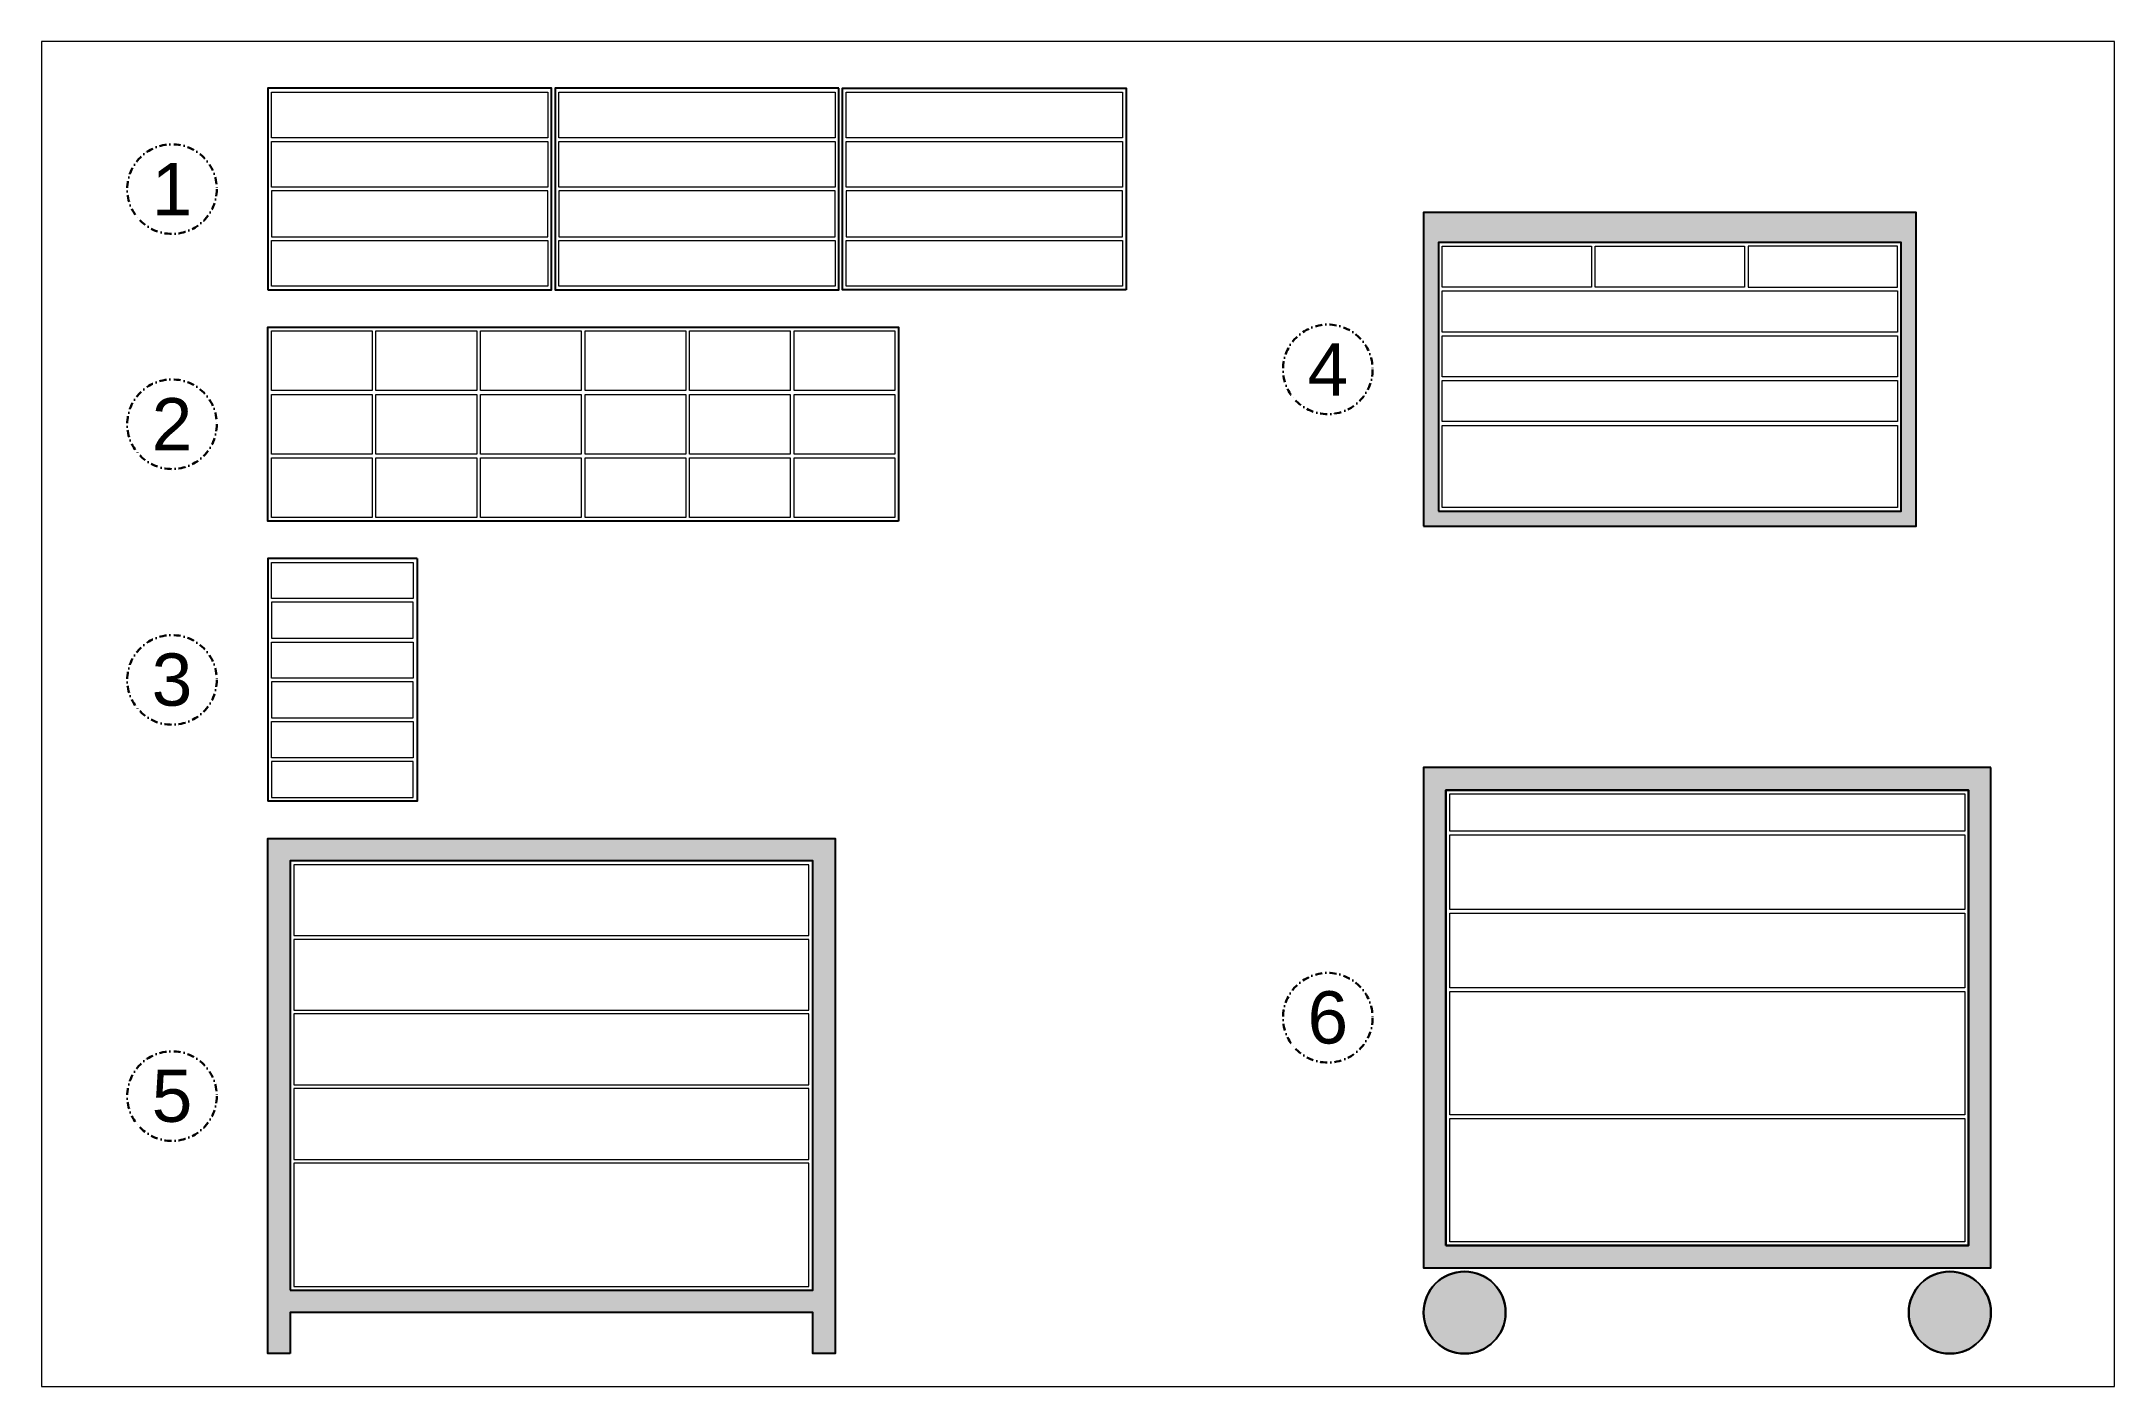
# Model space of a CAD drawing. Header units: inches. Extents: x -480 to 2130, y -322 to 416.
# Drawn here: x 1019 to 2130, y -322 to 399 of the extents above; entities that cross this region are included whole.
import ezdxf

# ---------------------------------------------------------------- set-up
doc = ezdxf.new("R2010")
doc.units = ezdxf.units.IN
doc.header["$LTSCALE"] = 1.5
doc.header["$MEASUREMENT"] = 0
doc.linetypes.add('DASHDOT', pattern=[1, 0.5, -0.25, 0, -0.25])
for name, color, linetype in [('v. annotations', 1, 'Continuous'), ('v. higher level', 252, 'Continuous'), ('v. lower level', 251, 'Continuous')]:
    doc.layers.add(name, color=color, linetype=linetype)
doc.layers.add('v. invisible - tabloid', color=250, linetype='Continuous', lineweight=9, plot=False)
doc.layers.add('v. smaller compartments', color=150, linetype='Continuous', lineweight=9)
doc.styles.get("Standard").update_dxf_attribs({"font": 'Arial Regular.ttf'})

msp = doc.modelspace()

# ---------------------------------------------------------------- texts
at = {"layer": 'v. annotations', "char_height": 28, "attachment_point": 5}
for s, insert in [('1', (1089.3, 319.9)), ('4', (1708.6, 223.3)), ('2', (1089.3, 193.9)), ('3', (1089.3, 56.9)), ('6', (1708.6, -124.1)), ('5', (1089.3, -166.1))]:
    msp.add_mtext_dynamic_manual_height_columns(s, width=7.288, gutter_width=1, heights=[0], dxfattribs=dict(at, insert=insert))

# ---------------------------------------------------------------- hatches: boundary and pattern name
at = {"layer": 'v. higher level'}
h = msp.add_hatch(color=256, dxfattribs=at)
h.dxf.hatch_style = 1
h.paths.add_polyline_path([(2023.9, 307.3), (1759.9, 307.3), (1759.9, 139.3), (2023.9, 139.3)])
h.paths.add_polyline_path([(2015.9, 291.3), (2015.9, 147.3), (1767.9, 147.3), (1767.9, 291.3)], flags=16)
at = {"layer": 'v. lower level'}
h = msp.add_hatch(color=256, dxfattribs=at)
h.dxf.hatch_style = 1
h.paths.add_polyline_path([(2063.9, -258.1), (2063.9, 9.9), (1759.9, 9.9), (1759.9, -258.1)])
h.paths.add_polyline_path([(1771.9, -246.1), (1771.9, -2.1), (2051.9, -2.1), (2051.9, -246.1)], flags=16)
h.paths.add_polyline_path([(2019.9, -282.1, 1), (2063.9, -282.1, 1)])
h.paths.add_polyline_path([(1759.9, -282.1, 1), (1803.9, -282.1, 1)])
h = msp.add_hatch(color=256, dxfattribs=at)
h.dxf.hatch_style = 1
h.paths.add_polyline_path([(1444.6, -28.1), (1140.6, -28.1), (1140.6, -304.1), (1152.6, -304.1), (1152.6, -282.1), (1432.6, -282.1), (1432.6, -304.1), (1444.6, -304.1)])
h.paths.add_polyline_path([(1152.6, -270.1), (1152.6, -40.1), (1432.6, -40.1), (1432.6, -270.1)], flags=16)

# ---------------------------------------------------------------- linework, layer by layer
at = {"layer": 'v. annotations', "linetype": 'DASHDOT', "lineweight": 30, "ltscale": 5}
for centre in [(1089.3, 319.9), (1708.6, 223.3), (1089.3, 193.9), (1089.3, 56.9), (1708.6, -124.1), (1089.3, -166.1)]:
    msp.add_circle(centre, 24, dxfattribs=at)
at = {"layer": 'v. higher level'}
for points in [[(1759.9, 139.3), (2023.9, 139.3), (2023.9, 307.3), (1759.9, 307.3)], [(1767.9, 147.3), (2015.9, 147.3), (2015.9, 291.3), (1767.9, 291.3)]]:
    msp.add_lwpolyline(points, close=True, dxfattribs=at)
for points in [[(1220.6, 121.9), (1140.6, 121.9), (1140.6, -8.1)], [(1220.6, 121.9), (1220.6, -8.1), (1140.6, -8.1)]]:
    msp.add_lwpolyline(points, dxfattribs=at)
at = {"layer": 'v. invisible - tabloid'}
msp.add_lwpolyline([(1019.4, -321.7), (2130.1, -321.7), (2130.1, 399), (1019.4, 399)], close=True, dxfattribs=at)
at = {"layer": 'v. lower level'}
for points in [[(1140.6, 265.9), (1292.6, 265.9), (1292.6, 373.9), (1140.6, 373.9)], [(1446.6, 373.9), (1294.6, 373.9), (1294.6, 265.9), (1446.6, 265.9)], [(1600.6, 265.9), (1448.6, 265.9), (1448.6, 373.9), (1600.6, 373.9)], [(1478.6, 141.9), (1140.6, 141.9), (1140.6, 245.9), (1478.6, 245.9)], [(2063.9, 9.9), (1759.9, 9.9), (1759.9, -258.1), (2063.9, -258.1)], [(1771.9, -246.1), (2051.9, -246.1), (2051.9, -2.1), (1771.9, -2.1)], [(1771.9, -246.1), (1771.9, -2.1), (2051.9, -2.1), (2051.9, -246.1)], [(1152.6, -304.1), (1140.6, -304.1), (1140.6, -28.1), (1444.6, -28.1), (1444.6, -304.1), (1432.6, -304.1), (1432.6, -282.1), (1152.6, -282.1)], [(1152.6, -270.1), (1432.6, -270.1), (1432.6, -40.1), (1152.6, -40.1)]]:
    msp.add_lwpolyline(points, close=True, dxfattribs=at)
for points in [[(1759.9, -282.1, 1), (1803.9, -282.1, 1)], [(2019.9, -282.1, 1), (2063.9, -282.1, 1)]]:
    msp.add_lwpolyline(points, format="xyb", close=True, dxfattribs=at)
for centre in [(1781.9, -282.1), (2041.9, -282.1)]:
    msp.add_circle(centre, 22, dxfattribs=at)
at = {"layer": 'v. smaller compartments'}
for points in [[(1290.6, 347.4), (1142.6, 347.4), (1142.6, 371.9), (1290.6, 371.9)], [(1444.6, 347.4), (1296.6, 347.4), (1296.6, 371.9), (1444.6, 371.9)], [(1598.6, 347.4), (1450.6, 347.4), (1450.6, 371.9), (1598.6, 371.9)], [(1142.6, 345.4), (1290.6, 345.4), (1290.6, 320.9), (1142.6, 320.9)], [(1296.6, 345.4), (1444.6, 345.4), (1444.6, 320.9), (1296.6, 320.9)], [(1450.6, 345.4), (1598.6, 345.4), (1598.6, 320.9), (1450.6, 320.9)], [(1290.6, 318.9), (1142.6, 318.9), (1142.6, 294.4), (1290.6, 294.4)], [(1444.6, 318.9), (1296.6, 318.9), (1296.6, 294.4), (1444.6, 294.4)], [(1598.6, 318.9), (1450.6, 318.9), (1450.6, 294.4), (1598.6, 294.4)], [(1142.6, 292.4), (1290.6, 292.4), (1290.6, 267.9), (1142.6, 267.9)], [(1296.6, 292.4), (1444.6, 292.4), (1444.6, 267.9), (1296.6, 267.9)], [(1450.6, 292.4), (1598.6, 292.4), (1598.6, 267.9), (1450.6, 267.9)], [(1849.9, 267.3), (1769.9, 267.3), (1769.9, 289.3), (1849.9, 289.3)], [(1931.9, 267.3), (1851.9, 267.3), (1851.9, 289.3), (1931.9, 289.3)], [(1933.9, 267.3), (2013.9, 267.3), (2013.9, 289.3), (1933.9, 289.3)], [(2013.9, 243.3), (1769.9, 243.3), (1769.9, 265.3), (2013.9, 265.3)], [(1142.6, 243.9), (1196.6, 243.9), (1196.6, 211.9), (1142.6, 211.9)], [(1198.6, 243.9), (1252.6, 243.9), (1252.6, 211.9), (1198.6, 211.9)], [(1254.6, 243.9), (1308.6, 243.9), (1308.6, 211.9), (1254.6, 211.9)], [(1310.6, 243.9), (1364.6, 243.9), (1364.6, 211.9), (1310.6, 211.9)], [(1366.6, 243.9), (1420.6, 243.9), (1420.6, 211.9), (1366.6, 211.9)], [(1422.6, 243.9), (1476.6, 243.9), (1476.6, 211.9), (1422.6, 211.9)], [(2013.9, 219.3), (1769.9, 219.3), (1769.9, 241.3), (2013.9, 241.3)], [(2013.9, 195.3), (1769.9, 195.3), (1769.9, 217.3), (2013.9, 217.3)], [(1142.6, 209.9), (1196.6, 209.9), (1196.6, 177.9), (1142.6, 177.9)], [(1198.6, 209.9), (1252.6, 209.9), (1252.6, 177.9), (1198.6, 177.9)], [(1254.6, 209.9), (1308.6, 209.9), (1308.6, 177.9), (1254.6, 177.9)], [(1310.6, 209.9), (1364.6, 209.9), (1364.6, 177.9), (1310.6, 177.9)], [(1366.6, 209.9), (1420.6, 209.9), (1420.6, 177.9), (1366.6, 177.9)], [(1422.6, 209.9), (1476.6, 209.9), (1476.6, 177.9), (1422.6, 177.9)], [(2013.9, 149.3), (1769.9, 149.3), (1769.9, 193.3), (2013.9, 193.3)], [(1142.6, 175.9), (1196.6, 175.9), (1196.6, 143.9), (1142.6, 143.9)], [(1198.6, 175.9), (1252.6, 175.9), (1252.6, 143.9), (1198.6, 143.9)], [(1254.6, 175.9), (1308.6, 175.9), (1308.6, 143.9), (1254.6, 143.9)], [(1310.6, 175.9), (1364.6, 175.9), (1364.6, 143.9), (1310.6, 143.9)], [(1366.6, 175.9), (1420.6, 175.9), (1420.6, 143.9), (1366.6, 143.9)], [(1422.6, 175.9), (1476.6, 175.9), (1476.6, 143.9), (1422.6, 143.9)], [(1218.6, 100.6), (1142.6, 100.6), (1142.6, 119.9), (1218.6, 119.9)], [(1218.6, 98.6), (1142.6, 98.6), (1142.6, 79.2), (1218.6, 79.2)], [(1142.6, 77.2), (1218.6, 77.2), (1218.6, 57.9), (1142.6, 57.9)], [(1218.6, 55.9), (1142.6, 55.9), (1142.6, 36.6), (1218.6, 36.6)], [(1142.6, 34.6), (1218.6, 34.6), (1218.6, 15.2), (1142.6, 15.2)], [(1218.6, 13.2), (1142.6, 13.2), (1142.6, -6.1), (1218.6, -6.1)], [(2049.9, -24.1), (1773.9, -24.1), (1773.9, -4.1), (2049.9, -4.1)], [(2049.9, -66.1), (1773.9, -66.1), (1773.9, -26.1), (2049.9, -26.1)], [(1154.6, -80.1), (1430.6, -80.1), (1430.6, -42.1), (1154.6, -42.1)], [(2049.9, -108.1), (1773.9, -108.1), (1773.9, -68.1), (2049.9, -68.1)], [(1154.6, -120.1), (1430.6, -120.1), (1430.6, -82.1), (1154.6, -82.1)], [(2049.9, -176.1), (1773.9, -176.1), (1773.9, -110.1), (2049.9, -110.1)], [(1154.6, -160.1), (1430.6, -160.1), (1430.6, -122.1), (1154.6, -122.1)], [(1154.6, -200.1), (1430.6, -200.1), (1430.6, -162.1), (1154.6, -162.1)], [(2049.9, -244.1), (1773.9, -244.1), (1773.9, -178.1), (2049.9, -178.1)], [(1154.6, -268.1), (1430.6, -268.1), (1430.6, -202.1), (1154.6, -202.1)]]:
    msp.add_lwpolyline(points, close=True, dxfattribs=at)

msp.set_redraw_order([(e.dxf.handle, doc.entitydb.next_handle()) for e in msp.query("TEXT MTEXT ATTDEF DIMENSION ARC_DIMENSION")])  # texts and dimensions are drawn at this point

doc.saveas('drawing.dxf')
